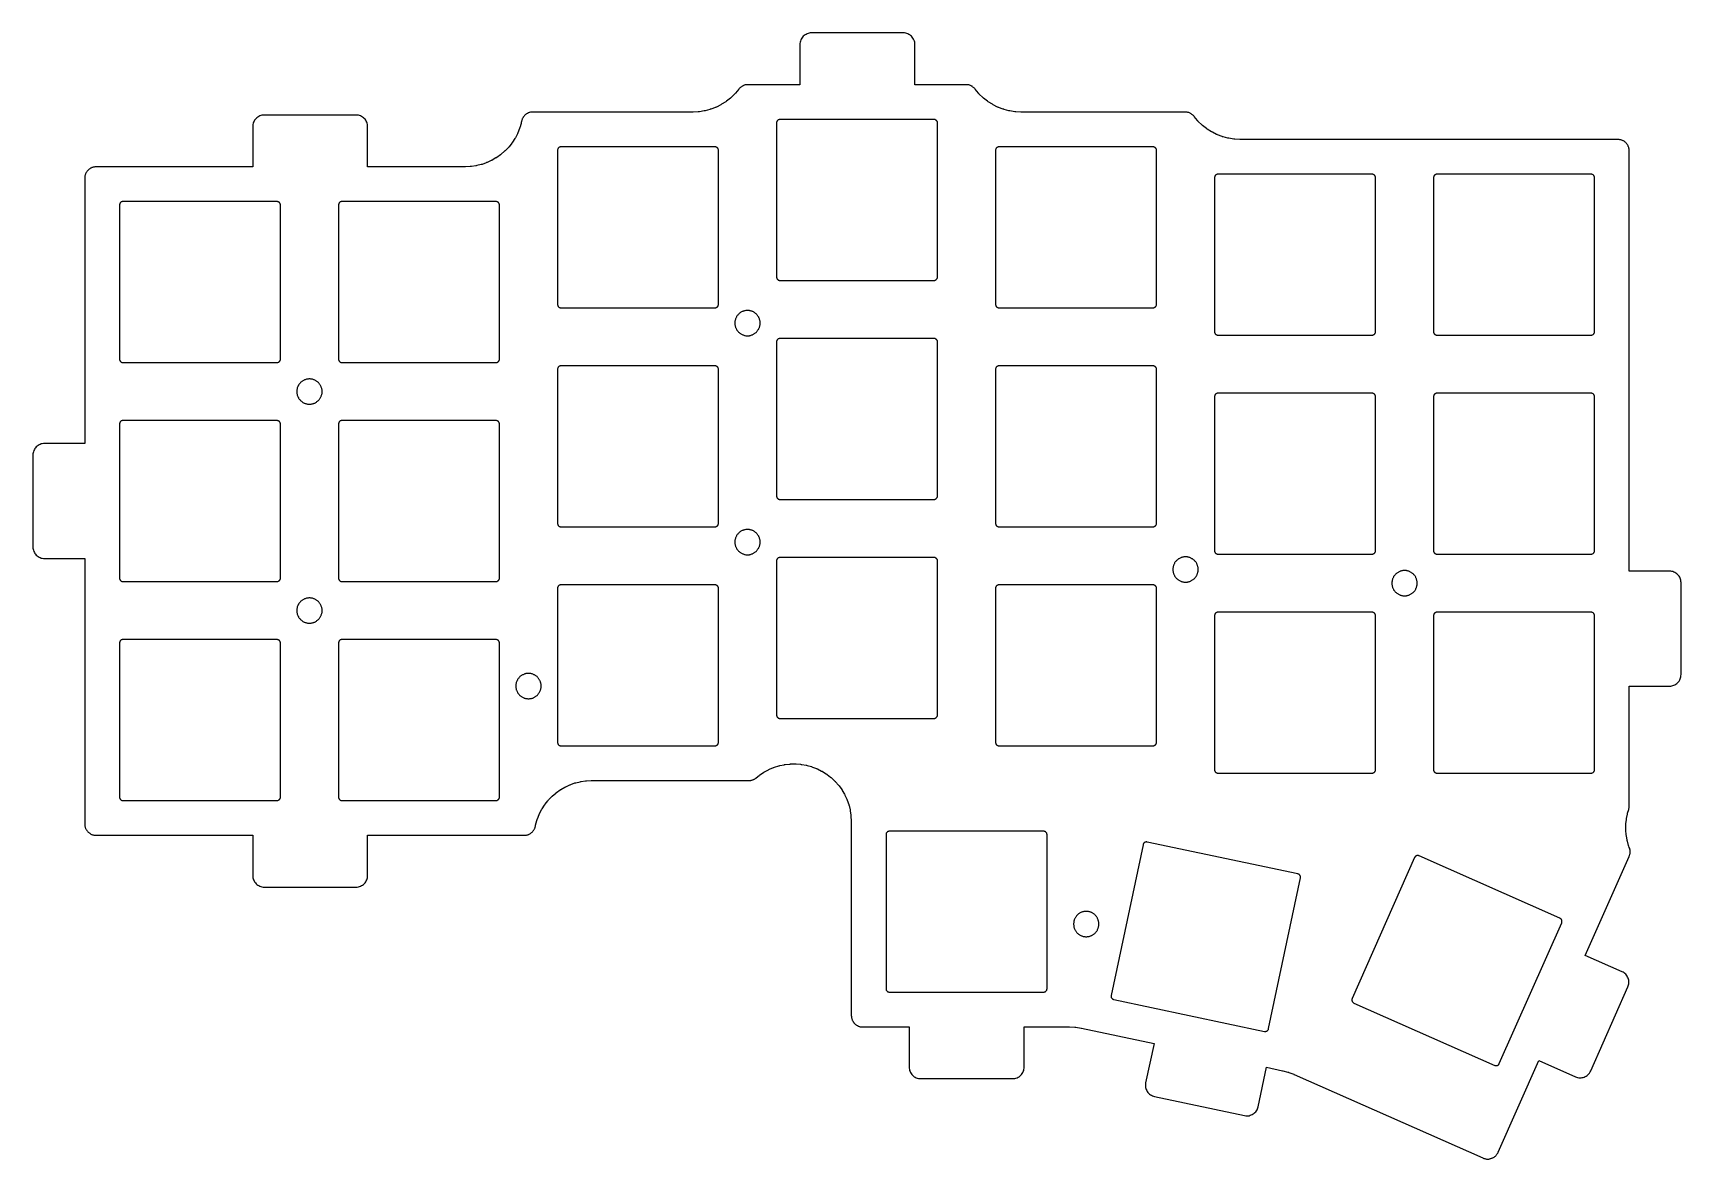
# Model space of a CAD drawing. Header units: millimetres. Extents: x 7 to 150, y -129 to -31.
import ezdxf

# ---------------------------------------------------------------- set-up
doc = ezdxf.new("R2010")
doc.units = ezdxf.units.MM
for name, color, linetype in [('OUTLINE', 1, 'Continuous'), ('STANDOFFS', 3, 'Continuous'), ('SWITCHES', 2, 'Continuous')]:
    doc.layers.add(name, color=color, linetype=linetype)

msp = doc.modelspace()

# ---------------------------------------------------------------- linework, layer by layer
at = {"layer": 'OUTLINE'}
msp.add_lwpolyline([(74.31, -31.23), (74.22, -31.26), (74.13, -31.31), (74.04, -31.36), (73.97, -31.41), (73.89, -31.48), (73.83, -31.55), (73.77, -31.63), (73.72, -31.72), (73.68, -31.8), (73.64, -31.9), (73.62, -31.99), (73.6, -32.09), (73.6, -32.19), (73.6, -35.69), (69.08, -35.69), (69.06, -35.69), (68.99, -35.69), (68.95, -35.7), (68.88, -35.71), (68.84, -35.71), (68.78, -35.73), (68.75, -35.74), (68.69, -35.76), (68.65, -35.78), (68.59, -35.81), (68.56, -35.83), (68.51, -35.86), (68.47, -35.89), (68.42, -35.92), (68.39, -35.95), (68.35, -35.99), (68.32, -36.02), (68.29, -36.07), (67.99, -36.43), (67.96, -36.46), (67.95, -36.47), (67.92, -36.5), (67.62, -36.79), (67.59, -36.82), (67.58, -36.82), (67.55, -36.85), (67.22, -37.11), (67.19, -37.14), (67.18, -37.14), (67.14, -37.17), (66.79, -37.39), (66.75, -37.42), (66.74, -37.42), (66.71, -37.44), (66.33, -37.63), (66.29, -37.65), (66.28, -37.65), (66.25, -37.67), (65.85, -37.82), (65.81, -37.83), (65.8, -37.83), (65.76, -37.84), (65.35, -37.95), (65.31, -37.96), (65.3, -37.96), (65.26, -37.97), (64.85, -38.04), (64.8, -38.04), (64.79, -38.04), (64.75, -38.04), (64.31, -38.07), (64.29, -38.07), (64.28, -38.07), (64.26, -38.07), (50.38, -38.07), (50.36, -38.07), (50.29, -38.07), (50.25, -38.08), (50.19, -38.09), (50.15, -38.09), (50.09, -38.11), (50.06, -38.12), (50, -38.14), (49.96, -38.15), (49.91, -38.18), (49.88, -38.2), (49.82, -38.23), (49.79, -38.25), (49.74, -38.29), (49.71, -38.31), (49.67, -38.35), (49.64, -38.38), (49.6, -38.42), (49.58, -38.45), (49.54, -38.5), (49.52, -38.53), (49.49, -38.58), (49.47, -38.62), (49.45, -38.67), (49.43, -38.71), (49.41, -38.76), (49.4, -38.8), (49.39, -38.87), (49.38, -38.89), (49.36, -38.97), (49.36, -39.01), (49.35, -39.02), (49.34, -39.06), (49.23, -39.43), (49.22, -39.47), (49.22, -39.48), (49.21, -39.51), (49.06, -39.87), (49.05, -39.91), (49.04, -39.92), (49.03, -39.95), (48.85, -40.3), (48.83, -40.33), (48.82, -40.34), (48.8, -40.37), (48.59, -40.7), (48.57, -40.73), (48.57, -40.74), (48.54, -40.77), (48.3, -41.08), (48.28, -41.1), (48.27, -41.11), (48.25, -41.14), (47.98, -41.42), (47.95, -41.45), (47.94, -41.45), (47.91, -41.48), (47.62, -41.74), (47.59, -41.76), (47.58, -41.77), (47.55, -41.79), (47.23, -42.01), (47.2, -42.04), (47.2, -42.04), (47.16, -42.06), (46.83, -42.26), (46.79, -42.27), (46.78, -42.28), (46.75, -42.29), (46.39, -42.46), (46.36, -42.47), (46.35, -42.47), (46.32, -42.49), (45.95, -42.62), (45.91, -42.63), (45.9, -42.63), (45.86, -42.64), (45.49, -42.73), (45.45, -42.74), (45.44, -42.74), (45.4, -42.75), (45.02, -42.8), (44.98, -42.81), (44.97, -42.81), (44.93, -42.81), (44.52, -42.83), (44.5, -42.83), (44.5, -42.83), (44.48, -42.83), (36, -42.83), (36, -39.33), (36, -39.23), (35.98, -39.14), (35.96, -39.04), (35.92, -38.95), (35.88, -38.86), (35.83, -38.78), (35.77, -38.7), (35.71, -38.62), (35.63, -38.56), (35.56, -38.5), (35.47, -38.45), (35.38, -38.41), (35.29, -38.37), (35.2, -38.35), (35.1, -38.34), (35, -38.33), (27, -38.33), (26.9, -38.34), (26.8, -38.35), (26.71, -38.37), (26.62, -38.41), (26.53, -38.45), (26.44, -38.5), (26.37, -38.56), (26.29, -38.62), (26.23, -38.7), (26.17, -38.78), (26.12, -38.86), (26.08, -38.95), (26.04, -39.04), (26.02, -39.14), (26, -39.23), (26, -39.33), (26, -42.83), (12.4, -42.83), (12.38, -42.83), (12.31, -42.84), (12.27, -42.84), (12.21, -42.85), (12.17, -42.86), (12.12, -42.87), (12.08, -42.88), (12.02, -42.9), (11.99, -42.92), (11.93, -42.94), (11.9, -42.96), (11.85, -42.99), (11.82, -43.01), (11.77, -43.05), (11.74, -43.07), (11.69, -43.11), (11.67, -43.14), (11.63, -43.18), (11.6, -43.21), (11.57, -43.26), (11.55, -43.29), (11.52, -43.34), (11.5, -43.38), (11.47, -43.43), (11.46, -43.47), (11.44, -43.52), (11.43, -43.56), (11.41, -43.62), (11.4, -43.66), (11.4, -43.71), (11.39, -43.75), (11.39, -43.82), (11.39, -43.84), (11.39, -66.9), (7.89, -66.9), (7.79, -66.9), (7.69, -66.92), (7.6, -66.94), (7.5, -66.98), (7.42, -67.02), (7.33, -67.07), (7.25, -67.13), (7.18, -67.19), (7.11, -67.27), (7.06, -67.34), (7.01, -67.43), (6.96, -67.52), (6.93, -67.61), (6.91, -67.7), (6.89, -67.8), (6.89, -67.9), (6.89, -75.9), (6.89, -76), (6.91, -76.1), (6.93, -76.19), (6.96, -76.28), (7.01, -76.37), (7.06, -76.46), (7.11, -76.53), (7.18, -76.61), (7.25, -76.67), (7.33, -76.73), (7.42, -76.78), (7.5, -76.82), (7.6, -76.86), (7.69, -76.88), (7.79, -76.9), (7.89, -76.9), (11.39, -76.9), (11.39, -99.97), (11.39, -99.99), (11.39, -100.06), (11.4, -100.1), (11.4, -100.16), (11.41, -100.2), (11.43, -100.25), (11.44, -100.29), (11.46, -100.35), (11.47, -100.38), (11.5, -100.43), (11.52, -100.47), (11.55, -100.52), (11.57, -100.55), (11.6, -100.6), (11.63, -100.63), (11.67, -100.67), (11.69, -100.7), (11.74, -100.74), (11.77, -100.77), (11.82, -100.8), (11.85, -100.82), (11.9, -100.85), (11.93, -100.87), (11.99, -100.9), (12.02, -100.91), (12.08, -100.93), (12.12, -100.94), (12.17, -100.96), (12.21, -100.96), (12.27, -100.97), (12.31, -100.98), (12.38, -100.98), (12.4, -100.98), (26, -100.98), (26, -104.48), (26, -104.58), (26.02, -104.68), (26.04, -104.77), (26.08, -104.86), (26.12, -104.95), (26.17, -105.04), (26.23, -105.12), (26.29, -105.19), (26.37, -105.25), (26.44, -105.31), (26.53, -105.36), (26.62, -105.41), (26.71, -105.44), (26.8, -105.46), (26.9, -105.48), (27, -105.48), (35, -105.48), (35.1, -105.48), (35.2, -105.46), (35.29, -105.44), (35.38, -105.41), (35.47, -105.36), (35.56, -105.31), (35.63, -105.25), (35.71, -105.19), (35.77, -105.12), (35.83, -105.04), (35.88, -104.95), (35.92, -104.86), (35.96, -104.77), (35.98, -104.68), (36, -104.58), (36, -104.48), (36, -100.98), (49.6, -100.98), (49.62, -100.98), (49.69, -100.98), (49.73, -100.97), (49.79, -100.96), (49.82, -100.96), (49.88, -100.94), (49.92, -100.93), (49.98, -100.91), (50.01, -100.9), (50.06, -100.87), (50.1, -100.85), (50.15, -100.82), (50.18, -100.8), (50.23, -100.76), (50.26, -100.74), (50.3, -100.7), (50.33, -100.67), (50.37, -100.63), (50.4, -100.6), (50.43, -100.55), (50.45, -100.52), (50.48, -100.47), (50.5, -100.43), (50.53, -100.38), (50.54, -100.34), (50.56, -100.29), (50.57, -100.25), (50.59, -100.18), (50.59, -100.16), (50.61, -100.08), (50.62, -100.04), (50.62, -100.03), (50.63, -99.99), (50.74, -99.62), (50.75, -99.58), (50.76, -99.57), (50.77, -99.54), (50.91, -99.18), (50.93, -99.14), (50.93, -99.13), (50.95, -99.1), (51.13, -98.75), (51.15, -98.72), (51.15, -98.71), (51.17, -98.68), (51.38, -98.35), (51.4, -98.32), (51.41, -98.31), (51.43, -98.28), (51.67, -97.97), (51.7, -97.95), (51.7, -97.94), (51.73, -97.91), (52, -97.63), (52.03, -97.6), (52.03, -97.6), (52.06, -97.57), (52.36, -97.31), (52.38, -97.29), (52.39, -97.28), (52.42, -97.26), (52.74, -97.04), (52.77, -97.01), (52.78, -97.01), (52.81, -96.99), (53.15, -96.79), (53.18, -96.78), (53.19, -96.77), (53.23, -96.76), (53.58, -96.59), (53.62, -96.58), (53.62, -96.58), (53.66, -96.56), (54.03, -96.43), (54.06, -96.42), (54.07, -96.42), (54.11, -96.41), (54.49, -96.32), (54.53, -96.31), (54.54, -96.31), (54.57, -96.3), (54.96, -96.25), (55, -96.24), (55.01, -96.24), (55.04, -96.24), (55.45, -96.22), (55.47, -96.22), (55.48, -96.22), (55.5, -96.22), (69.14, -96.22), (69.16, -96.22), (69.23, -96.21), (69.27, -96.21), (69.33, -96.2), (69.37, -96.19), (69.42, -96.18), (69.46, -96.17), (69.52, -96.15), (69.55, -96.13), (69.61, -96.11), (69.64, -96.09), (69.69, -96.06), (69.72, -96.04), (69.78, -96), (69.79, -95.98), (70.04, -95.78), (70.07, -95.76), (70.08, -95.75), (70.11, -95.73), (70.44, -95.51), (70.47, -95.49), (70.48, -95.48), (70.51, -95.47), (70.86, -95.28), (70.89, -95.26), (70.9, -95.26), (70.94, -95.24), (71.3, -95.09), (71.34, -95.07), (71.34, -95.07), (71.38, -95.06), (71.76, -94.94), (71.79, -94.93), (71.8, -94.93), (71.84, -94.92), (72.23, -94.84), (72.26, -94.83), (72.27, -94.83), (72.31, -94.82), (72.7, -94.78), (72.74, -94.78), (72.75, -94.77), (72.79, -94.77), (73.18, -94.77), (73.22, -94.77), (73.23, -94.77), (73.27, -94.77), (73.66, -94.8), (73.7, -94.81), (73.71, -94.81), (73.75, -94.81), (74.14, -94.88), (74.17, -94.89), (74.18, -94.89), (74.22, -94.9), (74.6, -95.01), (74.64, -95.02), (74.64, -95.02), (74.68, -95.04), (75.05, -95.18), (75.08, -95.19), (75.09, -95.2), (75.13, -95.21), (75.48, -95.39), (75.51, -95.41), (75.52, -95.41), (75.55, -95.43), (75.89, -95.64), (75.92, -95.66), (75.93, -95.67), (75.96, -95.69), (76.27, -95.93), (76.3, -95.96), (76.31, -95.96), (76.34, -95.99), (76.62, -96.26), (76.65, -96.28), (76.66, -96.29), (76.68, -96.32), (76.94, -96.62), (76.97, -96.64), (76.97, -96.65), (77, -96.68), (77.23, -97), (77.25, -97.03), (77.26, -97.04), (77.28, -97.07), (77.47, -97.41), (77.49, -97.45), (77.5, -97.46), (77.51, -97.49), (77.68, -97.85), (77.69, -97.88), (77.7, -97.89), (77.71, -97.93), (77.84, -98.3), (77.85, -98.34), (77.86, -98.35), (77.87, -98.38), (77.96, -98.77), (77.97, -98.8), (77.97, -98.81), (77.98, -98.85), (78.03, -99.24), (78.04, -99.28), (78.04, -99.29), (78.04, -99.33), (78.06, -99.74), (78.06, -99.76), (78.06, -99.77), (78.06, -99.79), (78.06, -116.64), (78.06, -116.66), (78.07, -116.73), (78.07, -116.77), (78.08, -116.83), (78.09, -116.86), (78.1, -116.92), (78.11, -116.96), (78.13, -117.01), (78.15, -117.05), (78.17, -117.1), (78.19, -117.14), (78.22, -117.19), (78.24, -117.22), (78.28, -117.27), (78.3, -117.3), (78.34, -117.34), (78.37, -117.37), (78.41, -117.41), (78.44, -117.43), (78.49, -117.47), (78.52, -117.49), (78.57, -117.52), (78.61, -117.54), (78.66, -117.57), (78.7, -117.58), (78.75, -117.6), (78.79, -117.61), (78.85, -117.63), (78.89, -117.63), (78.95, -117.64), (78.98, -117.65), (79.05, -117.65), (79.07, -117.65), (83.1, -117.65), (83.1, -121.15), (83.1, -121.25), (83.12, -121.35), (83.14, -121.44), (83.18, -121.53), (83.22, -121.62), (83.27, -121.71), (83.33, -121.78), (83.39, -121.86), (83.47, -121.92), (83.54, -121.98), (83.63, -122.03), (83.72, -122.07), (83.81, -122.11), (83.9, -122.13), (84, -122.15), (84.1, -122.15), (92.1, -122.15), (92.2, -122.15), (92.3, -122.13), (92.39, -122.11), (92.48, -122.07), (92.57, -122.03), (92.66, -121.98), (92.73, -121.92), (92.81, -121.86), (92.87, -121.78), (92.93, -121.71), (92.98, -121.62), (93.02, -121.53), (93.06, -121.44), (93.08, -121.35), (93.1, -121.25), (93.1, -121.15), (93.1, -117.65), (97.01, -117.65), (97.03, -117.65), (97.04, -117.65), (97.06, -117.65), (97.51, -117.67), (97.55, -117.68), (97.56, -117.68), (97.6, -117.68), (98.05, -117.75), (98.07, -117.76), (98.07, -117.76), (98.09, -117.76), (104.4, -119.1), (103.67, -122.52), (103.66, -122.62), (103.65, -122.72), (103.66, -122.81), (103.67, -122.91), (103.69, -123.01), (103.72, -123.1), (103.76, -123.19), (103.81, -123.27), (103.87, -123.35), (103.94, -123.43), (104.01, -123.49), (104.09, -123.55), (104.17, -123.6), (104.26, -123.65), (104.35, -123.68), (104.45, -123.71), (112.27, -125.36), (112.37, -125.38), (112.47, -125.38), (112.57, -125.38), (112.66, -125.37), (112.76, -125.34), (112.85, -125.31), (112.94, -125.27), (113.02, -125.22), (113.1, -125.16), (113.18, -125.1), (113.24, -125.03), (113.3, -124.95), (113.36, -124.86), (113.4, -124.78), (113.43, -124.68), (113.46, -124.59), (114.18, -121.16), (115.56, -121.46), (115.58, -121.46), (115.59, -121.46), (115.61, -121.47), (116.04, -121.58), (116.08, -121.6), (116.09, -121.6), (116.13, -121.61), (116.55, -121.77), (116.57, -121.78), (116.58, -121.78), (116.6, -121.79), (133, -129.05), (133.02, -129.06), (133.08, -129.09), (133.12, -129.1), (133.18, -129.11), (133.22, -129.12), (133.27, -129.13), (133.31, -129.14), (133.37, -129.14), (133.41, -129.14), (133.47, -129.14), (133.51, -129.14), (133.57, -129.13), (133.61, -129.12), (133.66, -129.11), (133.7, -129.1), (133.76, -129.08), (133.79, -129.07), (133.85, -129.04), (133.88, -129.03), (133.93, -129), (133.97, -128.98), (134.01, -128.94), (134.05, -128.92), (134.09, -128.88), (134.12, -128.85), (134.16, -128.81), (134.18, -128.78), (134.22, -128.73), (134.24, -128.7), (134.27, -128.65), (134.29, -128.62), (134.32, -128.56), (134.33, -128.54), (137.86, -120.58), (141.06, -121.99), (141.15, -122.03), (141.24, -122.06), (141.34, -122.07), (141.44, -122.08), (141.54, -122.08), (141.63, -122.06), (141.73, -122.04), (141.82, -122.01), (141.91, -121.97), (142, -121.92), (142.08, -121.87), (142.15, -121.8), (142.22, -121.73), (142.28, -121.66), (142.33, -121.57), (142.38, -121.48), (145.62, -114.17), (145.65, -114.08), (145.68, -113.98), (145.69, -113.89), (145.7, -113.79), (145.7, -113.69), (145.69, -113.59), (145.67, -113.5), (145.63, -113.4), (145.59, -113.31), (145.55, -113.23), (145.49, -113.15), (145.43, -113.07), (145.35, -113.01), (145.28, -112.95), (145.19, -112.89), (145.11, -112.85), (141.91, -111.43), (145.72, -102.82), (145.73, -102.8), (145.75, -102.74), (145.76, -102.7), (145.78, -102.64), (145.79, -102.61), (145.8, -102.55), (145.8, -102.51), (145.81, -102.45), (145.81, -102.41), (145.81, -102.35), (145.8, -102.31), (145.8, -102.25), (145.79, -102.22), (145.78, -102.16), (145.77, -102.12), (145.74, -102.05), (145.74, -102.04), (145.7, -101.94), (145.69, -101.91), (145.68, -101.9), (145.67, -101.86), (145.57, -101.48), (145.56, -101.45), (145.56, -101.44), (145.55, -101.4), (145.48, -101.02), (145.47, -100.98), (145.47, -100.97), (145.47, -100.93), (145.43, -100.54), (145.43, -100.51), (145.43, -100.5), (145.43, -100.46), (145.44, -100.07), (145.44, -100.03), (145.44, -100.02), (145.44, -99.98), (145.48, -99.6), (145.49, -99.56), (145.49, -99.55), (145.49, -99.51), (145.57, -99.13), (145.58, -99.09), (145.58, -99.08), (145.59, -99.05), (145.69, -98.73), (145.7, -98.71), (145.71, -98.64), (145.72, -98.6), (145.73, -98.54), (145.73, -98.5), (145.74, -98.43), (145.74, -98.41), (145.74, -88), (149.24, -88), (149.34, -88), (149.43, -87.98), (149.53, -87.96), (149.62, -87.92), (149.71, -87.88), (149.79, -87.83), (149.87, -87.77), (149.94, -87.71), (150.01, -87.63), (150.07, -87.56), (150.12, -87.47), (150.16, -87.38), (150.19, -87.29), (150.22, -87.2), (150.23, -87.1), (150.24, -87), (150.24, -79), (150.23, -78.9), (150.22, -78.8), (150.19, -78.71), (150.16, -78.62), (150.12, -78.53), (150.07, -78.44), (150.01, -78.37), (149.94, -78.29), (149.87, -78.23), (149.79, -78.17), (149.71, -78.12), (149.62, -78.08), (149.53, -78.04), (149.43, -78.02), (149.34, -78), (149.24, -78), (145.74, -78), (145.74, -41.46), (145.74, -41.44), (145.73, -41.37), (145.73, -41.33), (145.72, -41.27), (145.71, -41.24), (145.7, -41.18), (145.69, -41.14), (145.67, -41.09), (145.65, -41.05), (145.63, -41), (145.61, -40.96), (145.58, -40.91), (145.56, -40.88), (145.52, -40.83), (145.5, -40.8), (145.46, -40.76), (145.43, -40.73), (145.39, -40.69), (145.36, -40.67), (145.31, -40.63), (145.28, -40.61), (145.23, -40.58), (145.19, -40.56), (145.14, -40.53), (145.1, -40.52), (145.05, -40.5), (145.01, -40.49), (144.95, -40.47), (144.91, -40.47), (144.85, -40.46), (144.82, -40.45), (144.75, -40.45), (144.73, -40.45), (111.91, -40.45), (111.89, -40.45), (111.89, -40.45), (111.87, -40.45), (111.42, -40.43), (111.38, -40.42), (111.37, -40.42), (111.33, -40.42), (110.91, -40.35), (110.87, -40.34), (110.86, -40.34), (110.82, -40.33), (110.41, -40.22), (110.37, -40.21), (110.36, -40.21), (110.33, -40.2), (109.93, -40.05), (109.89, -40.03), (109.88, -40.03), (109.84, -40.01), (109.47, -39.82), (109.43, -39.8), (109.42, -39.8), (109.39, -39.78), (109.03, -39.55), (109, -39.53), (108.99, -39.52), (108.95, -39.49), (108.62, -39.23), (108.59, -39.21), (108.58, -39.2), (108.55, -39.17), (108.25, -38.88), (108.22, -38.85), (108.22, -38.84), (108.19, -38.81), (107.89, -38.45), (107.85, -38.41), (107.83, -38.38), (107.78, -38.33), (107.75, -38.31), (107.7, -38.27), (107.67, -38.24), (107.62, -38.21), (107.58, -38.19), (107.53, -38.16), (107.49, -38.15), (107.43, -38.12), (107.39, -38.11), (107.33, -38.1), (107.29, -38.09), (107.23, -38.08), (107.19, -38.07), (107.12, -38.07), (107.1, -38.07), (92.86, -38.07), (92.84, -38.07), (92.84, -38.07), (92.82, -38.07), (92.37, -38.04), (92.33, -38.04), (92.32, -38.04), (92.28, -38.04), (91.86, -37.97), (91.82, -37.96), (91.81, -37.96), (91.77, -37.95), (91.36, -37.84), (91.32, -37.83), (91.31, -37.83), (91.28, -37.82), (90.88, -37.67), (90.84, -37.65), (90.83, -37.65), (90.79, -37.63), (90.42, -37.44), (90.38, -37.42), (90.37, -37.42), (90.34, -37.39), (89.98, -37.17), (89.95, -37.14), (89.94, -37.14), (89.9, -37.11), (89.57, -36.85), (89.54, -36.82), (89.53, -36.82), (89.5, -36.79), (89.2, -36.5), (89.17, -36.47), (89.17, -36.46), (89.14, -36.43), (88.84, -36.07), (88.8, -36.02), (88.78, -35.99), (88.73, -35.95), (88.7, -35.92), (88.65, -35.89), (88.62, -35.86), (88.57, -35.83), (88.53, -35.81), (88.48, -35.78), (88.44, -35.76), (88.38, -35.74), (88.34, -35.73), (88.28, -35.71), (88.24, -35.71), (88.18, -35.7), (88.14, -35.69), (88.07, -35.69), (88.05, -35.69), (83.6, -35.69), (83.6, -32.19), (83.6, -32.09), (83.58, -31.99), (83.56, -31.9), (83.52, -31.8), (83.48, -31.72), (83.43, -31.63), (83.37, -31.55), (83.31, -31.48), (83.23, -31.41), (83.16, -31.36), (83.07, -31.31), (82.98, -31.26), (82.89, -31.23), (82.8, -31.21), (82.7, -31.19), (82.6, -31.19), (74.6, -31.19), (74.5, -31.19), (74.4, -31.21), (74.31, -31.23)], close=True, dxfattribs=at)
at = {"layer": 'STANDOFFS'}
for points in [[(70.14, -56.43), (70.14, -56.37), (70.13, -56.32), (70.13, -56.27), (70.12, -56.21), (70.1, -56.16), (70.09, -56.11), (70.07, -56.06), (70.05, -56.01), (70.03, -55.96), (70.01, -55.91), (69.98, -55.86), (69.95, -55.82), (69.92, -55.77), (69.89, -55.73), (69.85, -55.69), (69.82, -55.65), (69.78, -55.61), (69.74, -55.58), (69.69, -55.54), (69.65, -55.51), (69.6, -55.48), (69.56, -55.46), (69.51, -55.43), (69.46, -55.41), (69.41, -55.39), (69.36, -55.38), (69.3, -55.36), (69.25, -55.35), (69.2, -55.34), (69.15, -55.33), (69.09, -55.33), (69.04, -55.33), (68.98, -55.33), (68.93, -55.33), (68.88, -55.34), (68.82, -55.35), (68.77, -55.36), (68.72, -55.38), (68.67, -55.39), (68.62, -55.41), (68.57, -55.43), (68.52, -55.46), (68.47, -55.48), (68.43, -55.51), (68.38, -55.54), (68.34, -55.58), (68.3, -55.61), (68.26, -55.65), (68.22, -55.69), (68.19, -55.73), (68.15, -55.77), (68.12, -55.82), (68.09, -55.86), (68.07, -55.91), (68.04, -55.96), (68.02, -56.01), (68, -56.06), (67.98, -56.11), (67.97, -56.16), (67.96, -56.21), (67.95, -56.27), (67.94, -56.32), (67.94, -56.37), (67.94, -56.43), (67.94, -56.48), (67.94, -56.54), (67.95, -56.59), (67.96, -56.64), (67.97, -56.7), (67.98, -56.75), (68, -56.8), (68.02, -56.85), (68.04, -56.9), (68.07, -56.95), (68.09, -56.99), (68.12, -57.04), (68.15, -57.08), (68.19, -57.13), (68.22, -57.17), (68.26, -57.21), (68.3, -57.24), (68.34, -57.28), (68.38, -57.31), (68.43, -57.34), (68.47, -57.37), (68.52, -57.4), (68.57, -57.42), (68.62, -57.44), (68.67, -57.46), (68.72, -57.48), (68.77, -57.5), (68.82, -57.51), (68.88, -57.52), (68.93, -57.52), (68.98, -57.53), (69.04, -57.53), (69.09, -57.53), (69.15, -57.52), (69.2, -57.52), (69.25, -57.51), (69.3, -57.5), (69.36, -57.48), (69.41, -57.46), (69.46, -57.44), (69.51, -57.42), (69.56, -57.4), (69.6, -57.37), (69.65, -57.34), (69.69, -57.31), (69.74, -57.28), (69.78, -57.24), (69.82, -57.21), (69.85, -57.17), (69.89, -57.13), (69.92, -57.08), (69.95, -57.04), (69.98, -56.99), (70.01, -56.95), (70.03, -56.9), (70.05, -56.85), (70.07, -56.8), (70.09, -56.75), (70.1, -56.7), (70.12, -56.64), (70.13, -56.59), (70.13, -56.54), (70.14, -56.48), (70.14, -56.43)], [(32.04, -62.38), (32.04, -62.33), (32.03, -62.27), (32.03, -62.22), (32.02, -62.17), (32, -62.11), (31.99, -62.06), (31.97, -62.01), (31.95, -61.96), (31.93, -61.91), (31.91, -61.86), (31.88, -61.82), (31.85, -61.77), (31.82, -61.73), (31.79, -61.68), (31.75, -61.64), (31.72, -61.6), (31.68, -61.57), (31.64, -61.53), (31.59, -61.5), (31.55, -61.47), (31.5, -61.44), (31.46, -61.41), (31.41, -61.39), (31.36, -61.36), (31.31, -61.35), (31.26, -61.33), (31.2, -61.31), (31.15, -61.3), (31.1, -61.29), (31.05, -61.29), (30.99, -61.28), (30.94, -61.28), (30.88, -61.28), (30.83, -61.29), (30.78, -61.29), (30.72, -61.3), (30.67, -61.31), (30.62, -61.33), (30.57, -61.35), (30.52, -61.36), (30.47, -61.39), (30.42, -61.41), (30.37, -61.44), (30.33, -61.47), (30.28, -61.5), (30.24, -61.53), (30.2, -61.57), (30.16, -61.6), (30.12, -61.64), (30.09, -61.68), (30.05, -61.73), (30.02, -61.77), (29.99, -61.82), (29.97, -61.86), (29.94, -61.91), (29.92, -61.96), (29.9, -62.01), (29.88, -62.06), (29.87, -62.11), (29.86, -62.17), (29.85, -62.22), (29.84, -62.27), (29.84, -62.33), (29.84, -62.38), (29.84, -62.44), (29.84, -62.49), (29.85, -62.54), (29.86, -62.6), (29.87, -62.65), (29.88, -62.7), (29.9, -62.75), (29.92, -62.8), (29.94, -62.85), (29.97, -62.9), (29.99, -62.95), (30.02, -62.99), (30.05, -63.04), (30.09, -63.08), (30.12, -63.12), (30.16, -63.16), (30.2, -63.2), (30.24, -63.23), (30.28, -63.26), (30.33, -63.3), (30.37, -63.32), (30.42, -63.35), (30.47, -63.38), (30.52, -63.4), (30.57, -63.42), (30.62, -63.43), (30.67, -63.45), (30.72, -63.46), (30.78, -63.47), (30.83, -63.48), (30.88, -63.48), (30.94, -63.48), (30.99, -63.48), (31.05, -63.48), (31.1, -63.47), (31.15, -63.46), (31.2, -63.45), (31.26, -63.43), (31.31, -63.42), (31.36, -63.4), (31.41, -63.38), (31.46, -63.35), (31.5, -63.32), (31.55, -63.3), (31.59, -63.26), (31.64, -63.23), (31.68, -63.2), (31.72, -63.16), (31.75, -63.12), (31.79, -63.08), (31.82, -63.04), (31.85, -62.99), (31.88, -62.95), (31.91, -62.9), (31.93, -62.85), (31.95, -62.8), (31.97, -62.75), (31.99, -62.7), (32, -62.65), (32.02, -62.6), (32.03, -62.54), (32.03, -62.49), (32.04, -62.44), (32.04, -62.38)], [(70.14, -75.48), (70.14, -75.42), (70.13, -75.37), (70.13, -75.32), (70.12, -75.26), (70.1, -75.21), (70.09, -75.16), (70.07, -75.11), (70.05, -75.06), (70.03, -75.01), (70.01, -74.96), (69.98, -74.91), (69.95, -74.87), (69.92, -74.82), (69.89, -74.78), (69.85, -74.74), (69.82, -74.7), (69.78, -74.66), (69.74, -74.63), (69.69, -74.59), (69.65, -74.56), (69.6, -74.53), (69.56, -74.51), (69.51, -74.48), (69.46, -74.46), (69.41, -74.44), (69.36, -74.43), (69.3, -74.41), (69.25, -74.4), (69.2, -74.39), (69.15, -74.38), (69.09, -74.38), (69.04, -74.38), (68.98, -74.38), (68.93, -74.38), (68.88, -74.39), (68.82, -74.4), (68.77, -74.41), (68.72, -74.43), (68.67, -74.44), (68.62, -74.46), (68.57, -74.48), (68.52, -74.51), (68.47, -74.53), (68.43, -74.56), (68.38, -74.59), (68.34, -74.63), (68.3, -74.66), (68.26, -74.7), (68.22, -74.74), (68.19, -74.78), (68.15, -74.82), (68.12, -74.87), (68.09, -74.91), (68.07, -74.96), (68.04, -75.01), (68.02, -75.06), (68, -75.11), (67.98, -75.16), (67.97, -75.21), (67.96, -75.26), (67.95, -75.32), (67.94, -75.37), (67.94, -75.42), (67.94, -75.48), (67.94, -75.53), (67.94, -75.59), (67.95, -75.64), (67.96, -75.69), (67.97, -75.75), (67.98, -75.8), (68, -75.85), (68.02, -75.9), (68.04, -75.95), (68.07, -76), (68.09, -76.04), (68.12, -76.09), (68.15, -76.13), (68.19, -76.18), (68.22, -76.22), (68.26, -76.26), (68.3, -76.29), (68.34, -76.33), (68.38, -76.36), (68.43, -76.39), (68.47, -76.42), (68.52, -76.45), (68.57, -76.47), (68.62, -76.49), (68.67, -76.51), (68.72, -76.53), (68.77, -76.55), (68.82, -76.56), (68.88, -76.57), (68.93, -76.57), (68.98, -76.58), (69.04, -76.58), (69.09, -76.58), (69.15, -76.57), (69.2, -76.57), (69.25, -76.56), (69.3, -76.55), (69.36, -76.53), (69.41, -76.51), (69.46, -76.49), (69.51, -76.47), (69.56, -76.45), (69.6, -76.42), (69.65, -76.39), (69.69, -76.36), (69.74, -76.33), (69.78, -76.29), (69.82, -76.26), (69.85, -76.22), (69.89, -76.18), (69.92, -76.13), (69.95, -76.09), (69.98, -76.04), (70.01, -76), (70.03, -75.95), (70.05, -75.9), (70.07, -75.85), (70.09, -75.8), (70.1, -75.75), (70.12, -75.69), (70.13, -75.64), (70.13, -75.59), (70.14, -75.53), (70.14, -75.48)], [(108.24, -77.86), (108.24, -77.81), (108.23, -77.75), (108.23, -77.7), (108.22, -77.64), (108.2, -77.59), (108.19, -77.54), (108.17, -77.49), (108.15, -77.44), (108.13, -77.39), (108.11, -77.34), (108.08, -77.29), (108.05, -77.25), (108.02, -77.2), (107.99, -77.16), (107.95, -77.12), (107.92, -77.08), (107.88, -77.04), (107.84, -77.01), (107.79, -76.98), (107.75, -76.94), (107.7, -76.92), (107.66, -76.89), (107.61, -76.86), (107.56, -76.84), (107.51, -76.82), (107.46, -76.81), (107.4, -76.79), (107.35, -76.78), (107.3, -76.77), (107.25, -76.76), (107.19, -76.76), (107.14, -76.76), (107.08, -76.76), (107.03, -76.76), (106.98, -76.77), (106.92, -76.78), (106.87, -76.79), (106.82, -76.81), (106.77, -76.82), (106.72, -76.84), (106.67, -76.86), (106.62, -76.89), (106.57, -76.92), (106.53, -76.94), (106.48, -76.98), (106.44, -77.01), (106.4, -77.04), (106.36, -77.08), (106.32, -77.12), (106.29, -77.16), (106.25, -77.2), (106.22, -77.25), (106.19, -77.29), (106.17, -77.34), (106.14, -77.39), (106.12, -77.44), (106.1, -77.49), (106.08, -77.54), (106.07, -77.59), (106.06, -77.64), (106.05, -77.7), (106.04, -77.75), (106.04, -77.81), (106.04, -77.86), (106.04, -77.91), (106.04, -77.97), (106.05, -78.02), (106.06, -78.07), (106.07, -78.13), (106.08, -78.18), (106.1, -78.23), (106.12, -78.28), (106.14, -78.33), (106.17, -78.38), (106.19, -78.42), (106.22, -78.47), (106.25, -78.51), (106.29, -78.56), (106.32, -78.6), (106.36, -78.64), (106.4, -78.67), (106.44, -78.71), (106.48, -78.74), (106.53, -78.77), (106.57, -78.8), (106.62, -78.83), (106.67, -78.85), (106.72, -78.88), (106.77, -78.9), (106.82, -78.91), (106.87, -78.93), (106.92, -78.94), (106.98, -78.95), (107.03, -78.95), (107.08, -78.96), (107.14, -78.96), (107.19, -78.96), (107.25, -78.95), (107.3, -78.95), (107.35, -78.94), (107.4, -78.93), (107.46, -78.91), (107.51, -78.9), (107.56, -78.88), (107.61, -78.85), (107.66, -78.83), (107.7, -78.8), (107.75, -78.77), (107.79, -78.74), (107.84, -78.71), (107.88, -78.67), (107.92, -78.64), (107.95, -78.6), (107.99, -78.56), (108.02, -78.51), (108.05, -78.47), (108.08, -78.42), (108.11, -78.38), (108.13, -78.33), (108.15, -78.28), (108.17, -78.23), (108.19, -78.18), (108.2, -78.13), (108.22, -78.07), (108.23, -78.02), (108.23, -77.97), (108.24, -77.91), (108.24, -77.86)], [(127.29, -79.05), (127.29, -79), (127.28, -78.94), (127.28, -78.89), (127.27, -78.84), (127.25, -78.78), (127.24, -78.73), (127.22, -78.68), (127.2, -78.63), (127.18, -78.58), (127.16, -78.53), (127.13, -78.48), (127.1, -78.44), (127.07, -78.39), (127.04, -78.35), (127, -78.31), (126.97, -78.27), (126.93, -78.23), (126.89, -78.2), (126.84, -78.17), (126.8, -78.14), (126.75, -78.11), (126.71, -78.08), (126.66, -78.06), (126.61, -78.03), (126.56, -78.01), (126.51, -78), (126.45, -77.98), (126.4, -77.97), (126.35, -77.96), (126.3, -77.96), (126.24, -77.95), (126.19, -77.95), (126.13, -77.95), (126.08, -77.96), (126.03, -77.96), (125.97, -77.97), (125.92, -77.98), (125.87, -78), (125.82, -78.01), (125.77, -78.03), (125.72, -78.06), (125.67, -78.08), (125.62, -78.11), (125.58, -78.14), (125.53, -78.17), (125.49, -78.2), (125.45, -78.23), (125.41, -78.27), (125.37, -78.31), (125.34, -78.35), (125.3, -78.39), (125.27, -78.44), (125.24, -78.48), (125.22, -78.53), (125.19, -78.58), (125.17, -78.63), (125.15, -78.68), (125.13, -78.73), (125.12, -78.78), (125.11, -78.84), (125.1, -78.89), (125.09, -78.94), (125.09, -79), (125.09, -79.05), (125.09, -79.1), (125.09, -79.16), (125.1, -79.21), (125.11, -79.26), (125.12, -79.32), (125.13, -79.37), (125.15, -79.42), (125.17, -79.47), (125.19, -79.52), (125.22, -79.57), (125.24, -79.62), (125.27, -79.66), (125.3, -79.71), (125.34, -79.75), (125.37, -79.79), (125.41, -79.83), (125.45, -79.87), (125.49, -79.9), (125.53, -79.93), (125.58, -79.96), (125.62, -79.99), (125.67, -80.02), (125.72, -80.04), (125.77, -80.07), (125.82, -80.09), (125.87, -80.1), (125.92, -80.12), (125.97, -80.13), (126.03, -80.14), (126.08, -80.14), (126.13, -80.15), (126.19, -80.15), (126.24, -80.15), (126.3, -80.14), (126.35, -80.14), (126.4, -80.13), (126.45, -80.12), (126.51, -80.1), (126.56, -80.09), (126.61, -80.07), (126.66, -80.04), (126.71, -80.02), (126.75, -79.99), (126.8, -79.96), (126.84, -79.93), (126.89, -79.9), (126.93, -79.87), (126.97, -79.83), (127, -79.79), (127.04, -79.75), (127.07, -79.71), (127.1, -79.66), (127.13, -79.62), (127.16, -79.57), (127.18, -79.52), (127.2, -79.47), (127.22, -79.42), (127.24, -79.37), (127.25, -79.32), (127.27, -79.26), (127.28, -79.21), (127.28, -79.16), (127.29, -79.1), (127.29, -79.05)], [(32.04, -81.43), (32.04, -81.38), (32.03, -81.32), (32.03, -81.27), (32.02, -81.22), (32, -81.16), (31.99, -81.11), (31.97, -81.06), (31.95, -81.01), (31.93, -80.96), (31.91, -80.91), (31.88, -80.87), (31.85, -80.82), (31.82, -80.78), (31.79, -80.73), (31.75, -80.69), (31.72, -80.65), (31.68, -80.62), (31.64, -80.58), (31.59, -80.55), (31.55, -80.52), (31.5, -80.49), (31.46, -80.46), (31.41, -80.44), (31.36, -80.41), (31.31, -80.4), (31.26, -80.38), (31.2, -80.36), (31.15, -80.35), (31.1, -80.34), (31.05, -80.34), (30.99, -80.33), (30.94, -80.33), (30.88, -80.33), (30.83, -80.34), (30.78, -80.34), (30.72, -80.35), (30.67, -80.36), (30.62, -80.38), (30.57, -80.4), (30.52, -80.41), (30.47, -80.44), (30.42, -80.46), (30.37, -80.49), (30.33, -80.52), (30.28, -80.55), (30.24, -80.58), (30.2, -80.62), (30.16, -80.65), (30.12, -80.69), (30.09, -80.73), (30.05, -80.78), (30.02, -80.82), (29.99, -80.87), (29.97, -80.91), (29.94, -80.96), (29.92, -81.01), (29.9, -81.06), (29.88, -81.11), (29.87, -81.16), (29.86, -81.22), (29.85, -81.27), (29.84, -81.32), (29.84, -81.38), (29.84, -81.43), (29.84, -81.49), (29.84, -81.54), (29.85, -81.59), (29.86, -81.65), (29.87, -81.7), (29.88, -81.75), (29.9, -81.8), (29.92, -81.85), (29.94, -81.9), (29.97, -81.95), (29.99, -82), (30.02, -82.04), (30.05, -82.09), (30.09, -82.13), (30.12, -82.17), (30.16, -82.21), (30.2, -82.25), (30.24, -82.28), (30.28, -82.31), (30.33, -82.35), (30.37, -82.37), (30.42, -82.4), (30.47, -82.43), (30.52, -82.45), (30.57, -82.47), (30.62, -82.48), (30.67, -82.5), (30.72, -82.51), (30.78, -82.52), (30.83, -82.53), (30.88, -82.53), (30.94, -82.53), (30.99, -82.53), (31.05, -82.53), (31.1, -82.52), (31.15, -82.51), (31.2, -82.5), (31.26, -82.48), (31.31, -82.47), (31.36, -82.45), (31.41, -82.43), (31.46, -82.4), (31.5, -82.37), (31.55, -82.35), (31.59, -82.31), (31.64, -82.28), (31.68, -82.25), (31.72, -82.21), (31.75, -82.17), (31.79, -82.13), (31.82, -82.09), (31.85, -82.04), (31.88, -82), (31.91, -81.95), (31.93, -81.9), (31.95, -81.85), (31.97, -81.8), (31.99, -81.75), (32, -81.7), (32.02, -81.65), (32.03, -81.59), (32.03, -81.54), (32.04, -81.49), (32.04, -81.43)], [(51.09, -88), (51.09, -87.95), (51.08, -87.89), (51.08, -87.84), (51.07, -87.79), (51.05, -87.73), (51.04, -87.68), (51.02, -87.63), (51, -87.58), (50.98, -87.53), (50.96, -87.48), (50.93, -87.43), (50.9, -87.39), (50.87, -87.34), (50.84, -87.3), (50.8, -87.26), (50.77, -87.22), (50.73, -87.18), (50.69, -87.15), (50.64, -87.12), (50.6, -87.09), (50.55, -87.06), (50.51, -87.03), (50.46, -87.01), (50.41, -86.98), (50.36, -86.96), (50.31, -86.95), (50.25, -86.93), (50.2, -86.92), (50.15, -86.91), (50.1, -86.91), (50.04, -86.9), (49.99, -86.9), (49.93, -86.9), (49.88, -86.91), (49.83, -86.91), (49.77, -86.92), (49.72, -86.93), (49.67, -86.95), (49.62, -86.96), (49.57, -86.98), (49.52, -87.01), (49.47, -87.03), (49.42, -87.06), (49.38, -87.09), (49.33, -87.12), (49.29, -87.15), (49.25, -87.18), (49.21, -87.22), (49.17, -87.26), (49.14, -87.3), (49.1, -87.34), (49.07, -87.39), (49.04, -87.43), (49.02, -87.48), (48.99, -87.53), (48.97, -87.58), (48.95, -87.63), (48.93, -87.68), (48.92, -87.73), (48.91, -87.79), (48.9, -87.84), (48.89, -87.89), (48.89, -87.95), (48.89, -88), (48.89, -88.05), (48.89, -88.11), (48.9, -88.16), (48.91, -88.21), (48.92, -88.27), (48.93, -88.32), (48.95, -88.37), (48.97, -88.42), (48.99, -88.47), (49.02, -88.52), (49.04, -88.57), (49.07, -88.61), (49.1, -88.66), (49.14, -88.7), (49.17, -88.74), (49.21, -88.78), (49.25, -88.82), (49.29, -88.85), (49.33, -88.88), (49.38, -88.91), (49.42, -88.94), (49.47, -88.97), (49.52, -88.99), (49.57, -89.02), (49.62, -89.04), (49.67, -89.05), (49.72, -89.07), (49.77, -89.08), (49.83, -89.09), (49.88, -89.09), (49.93, -89.1), (49.99, -89.1), (50.04, -89.1), (50.1, -89.09), (50.15, -89.09), (50.2, -89.08), (50.25, -89.07), (50.31, -89.05), (50.36, -89.04), (50.41, -89.02), (50.46, -88.99), (50.51, -88.97), (50.55, -88.94), (50.6, -88.91), (50.64, -88.88), (50.69, -88.85), (50.73, -88.82), (50.77, -88.78), (50.8, -88.74), (50.84, -88.7), (50.87, -88.66), (50.9, -88.61), (50.93, -88.57), (50.96, -88.52), (50.98, -88.47), (51, -88.42), (51.02, -88.37), (51.04, -88.32), (51.05, -88.27), (51.07, -88.21), (51.08, -88.16), (51.08, -88.11), (51.09, -88.05), (51.09, -88)], [(99.6, -108.7), (99.6, -108.65), (99.59, -108.59), (99.59, -108.54), (99.58, -108.49), (99.57, -108.43), (99.55, -108.38), (99.54, -108.33), (99.52, -108.28), (99.49, -108.23), (99.47, -108.18), (99.44, -108.13), (99.41, -108.09), (99.38, -108.04), (99.35, -108), (99.32, -107.96), (99.28, -107.92), (99.24, -107.88), (99.2, -107.85), (99.16, -107.82), (99.11, -107.79), (99.07, -107.76), (99.02, -107.73), (98.97, -107.71), (98.92, -107.68), (98.87, -107.66), (98.82, -107.65), (98.77, -107.63), (98.71, -107.62), (98.66, -107.61), (98.61, -107.61), (98.55, -107.6), (98.5, -107.6), (98.45, -107.6), (98.39, -107.61), (98.34, -107.61), (98.29, -107.62), (98.23, -107.63), (98.18, -107.65), (98.13, -107.66), (98.08, -107.68), (98.03, -107.71), (97.98, -107.73), (97.93, -107.76), (97.89, -107.79), (97.84, -107.82), (97.8, -107.85), (97.76, -107.88), (97.72, -107.92), (97.68, -107.96), (97.65, -108), (97.62, -108.04), (97.59, -108.09), (97.56, -108.13), (97.53, -108.18), (97.51, -108.23), (97.48, -108.28), (97.46, -108.33), (97.45, -108.38), (97.43, -108.43), (97.42, -108.49), (97.41, -108.54), (97.41, -108.59), (97.4, -108.65), (97.4, -108.7), (97.4, -108.75), (97.41, -108.81), (97.41, -108.86), (97.42, -108.91), (97.43, -108.97), (97.45, -109.02), (97.46, -109.07), (97.48, -109.12), (97.51, -109.17), (97.53, -109.22), (97.56, -109.27), (97.59, -109.31), (97.62, -109.36), (97.65, -109.4), (97.68, -109.44), (97.72, -109.48), (97.76, -109.52), (97.8, -109.55), (97.84, -109.58), (97.89, -109.61), (97.93, -109.64), (97.98, -109.67), (98.03, -109.69), (98.08, -109.72), (98.13, -109.74), (98.18, -109.75), (98.23, -109.77), (98.29, -109.78), (98.34, -109.79), (98.39, -109.79), (98.45, -109.8), (98.5, -109.8), (98.55, -109.8), (98.61, -109.79), (98.66, -109.79), (98.71, -109.78), (98.77, -109.77), (98.82, -109.75), (98.87, -109.74), (98.92, -109.72), (98.97, -109.69), (99.02, -109.67), (99.07, -109.64), (99.11, -109.61), (99.16, -109.58), (99.2, -109.55), (99.24, -109.52), (99.28, -109.48), (99.32, -109.44), (99.35, -109.4), (99.38, -109.36), (99.41, -109.31), (99.44, -109.27), (99.47, -109.22), (99.49, -109.17), (99.52, -109.12), (99.54, -109.07), (99.55, -109.02), (99.57, -108.97), (99.58, -108.91), (99.59, -108.86), (99.59, -108.81), (99.6, -108.75), (99.6, -108.7)]]:
    msp.add_lwpolyline(points, close=True, dxfattribs=at)
at = {"layer": 'SWITCHES'}
for points in [[(85.26, -38.71), (71.86, -38.71), (71.83, -38.71), (71.8, -38.72), (71.78, -38.73), (71.75, -38.74), (71.72, -38.75), (71.7, -38.76), (71.67, -38.78), (71.65, -38.8), (71.63, -38.82), (71.61, -38.85), (71.6, -38.87), (71.59, -38.9), (71.58, -38.93), (71.57, -38.95), (71.56, -38.98), (71.56, -39.01), (71.56, -52.41), (71.56, -52.44), (71.57, -52.47), (71.58, -52.5), (71.59, -52.53), (71.6, -52.55), (71.61, -52.58), (71.63, -52.6), (71.65, -52.62), (71.67, -52.64), (71.7, -52.66), (71.72, -52.68), (71.75, -52.69), (71.78, -52.7), (71.8, -52.71), (71.83, -52.71), (71.86, -52.71), (85.26, -52.71), (85.29, -52.71), (85.32, -52.71), (85.35, -52.7), (85.38, -52.69), (85.4, -52.68), (85.43, -52.66), (85.45, -52.64), (85.47, -52.62), (85.49, -52.6), (85.51, -52.58), (85.53, -52.55), (85.54, -52.53), (85.55, -52.5), (85.56, -52.47), (85.56, -52.44), (85.56, -52.41), (85.56, -39.01), (85.56, -38.98), (85.56, -38.95), (85.55, -38.93), (85.54, -38.9), (85.53, -38.87), (85.51, -38.85), (85.49, -38.82), (85.47, -38.8), (85.45, -38.78), (85.43, -38.76), (85.4, -38.75), (85.38, -38.74), (85.35, -38.73), (85.32, -38.72), (85.29, -38.71), (85.26, -38.71)], [(66.21, -41.09), (52.81, -41.09), (52.78, -41.1), (52.75, -41.1), (52.73, -41.11), (52.7, -41.12), (52.67, -41.13), (52.65, -41.14), (52.62, -41.16), (52.6, -41.18), (52.58, -41.2), (52.56, -41.23), (52.55, -41.25), (52.54, -41.28), (52.53, -41.31), (52.52, -41.34), (52.51, -41.36), (52.51, -41.39), (52.51, -54.79), (52.51, -54.82), (52.52, -54.85), (52.53, -54.88), (52.54, -54.91), (52.55, -54.94), (52.56, -54.96), (52.58, -54.98), (52.6, -55.01), (52.62, -55.03), (52.65, -55.04), (52.67, -55.06), (52.7, -55.07), (52.73, -55.08), (52.75, -55.09), (52.78, -55.09), (52.81, -55.09), (66.21, -55.09), (66.24, -55.09), (66.27, -55.09), (66.3, -55.08), (66.33, -55.07), (66.35, -55.06), (66.38, -55.04), (66.4, -55.03), (66.42, -55.01), (66.44, -54.98), (66.46, -54.96), (66.48, -54.94), (66.49, -54.91), (66.5, -54.88), (66.51, -54.85), (66.51, -54.82), (66.51, -54.79), (66.51, -41.39), (66.51, -41.36), (66.51, -41.34), (66.5, -41.31), (66.49, -41.28), (66.48, -41.25), (66.46, -41.23), (66.44, -41.2), (66.42, -41.18), (66.4, -41.16), (66.38, -41.14), (66.35, -41.13), (66.33, -41.12), (66.3, -41.11), (66.27, -41.1), (66.24, -41.1), (66.21, -41.09)], [(104.31, -41.09), (90.91, -41.09), (90.88, -41.1), (90.85, -41.1), (90.83, -41.11), (90.8, -41.12), (90.77, -41.13), (90.75, -41.14), (90.72, -41.16), (90.7, -41.18), (90.68, -41.2), (90.66, -41.23), (90.65, -41.25), (90.64, -41.28), (90.63, -41.31), (90.62, -41.34), (90.61, -41.36), (90.61, -41.39), (90.61, -54.79), (90.61, -54.82), (90.62, -54.85), (90.63, -54.88), (90.64, -54.91), (90.65, -54.94), (90.66, -54.96), (90.68, -54.98), (90.7, -55.01), (90.72, -55.03), (90.75, -55.04), (90.77, -55.06), (90.8, -55.07), (90.83, -55.08), (90.85, -55.09), (90.88, -55.09), (90.91, -55.09), (104.31, -55.09), (104.34, -55.09), (104.37, -55.09), (104.4, -55.08), (104.43, -55.07), (104.45, -55.06), (104.48, -55.04), (104.5, -55.03), (104.52, -55.01), (104.54, -54.98), (104.56, -54.96), (104.58, -54.94), (104.59, -54.91), (104.6, -54.88), (104.61, -54.85), (104.61, -54.82), (104.61, -54.79), (104.61, -41.39), (104.61, -41.36), (104.61, -41.34), (104.6, -41.31), (104.59, -41.28), (104.58, -41.25), (104.56, -41.23), (104.54, -41.2), (104.52, -41.18), (104.5, -41.16), (104.48, -41.14), (104.45, -41.13), (104.43, -41.12), (104.4, -41.11), (104.37, -41.1), (104.34, -41.1), (104.31, -41.09)], [(123.36, -43.48), (109.96, -43.48), (109.93, -43.48), (109.9, -43.48), (109.88, -43.49), (109.85, -43.5), (109.82, -43.51), (109.8, -43.53), (109.77, -43.54), (109.75, -43.56), (109.73, -43.58), (109.71, -43.61), (109.7, -43.63), (109.69, -43.66), (109.68, -43.69), (109.67, -43.72), (109.66, -43.75), (109.66, -43.77), (109.66, -57.18), (109.66, -57.2), (109.67, -57.23), (109.68, -57.26), (109.69, -57.29), (109.7, -57.32), (109.71, -57.34), (109.73, -57.37), (109.75, -57.39), (109.77, -57.41), (109.8, -57.42), (109.82, -57.44), (109.85, -57.45), (109.88, -57.46), (109.9, -57.47), (109.93, -57.47), (109.96, -57.48), (123.36, -57.48), (123.39, -57.47), (123.42, -57.47), (123.45, -57.46), (123.48, -57.45), (123.5, -57.44), (123.53, -57.42), (123.55, -57.41), (123.57, -57.39), (123.59, -57.37), (123.61, -57.34), (123.63, -57.32), (123.64, -57.29), (123.65, -57.26), (123.66, -57.23), (123.66, -57.2), (123.66, -57.18), (123.66, -43.77), (123.66, -43.75), (123.66, -43.72), (123.65, -43.69), (123.64, -43.66), (123.63, -43.63), (123.61, -43.61), (123.59, -43.58), (123.57, -43.56), (123.55, -43.54), (123.53, -43.53), (123.5, -43.51), (123.48, -43.5), (123.45, -43.49), (123.42, -43.48), (123.39, -43.48), (123.36, -43.48)], [(142.41, -43.48), (129.01, -43.48), (128.98, -43.48), (128.95, -43.48), (128.93, -43.49), (128.9, -43.5), (128.87, -43.51), (128.85, -43.53), (128.82, -43.54), (128.8, -43.56), (128.78, -43.58), (128.76, -43.61), (128.75, -43.63), (128.74, -43.66), (128.73, -43.69), (128.72, -43.72), (128.71, -43.75), (128.71, -43.77), (128.71, -57.18), (128.71, -57.2), (128.72, -57.23), (128.73, -57.26), (128.74, -57.29), (128.75, -57.32), (128.76, -57.34), (128.78, -57.37), (128.8, -57.39), (128.82, -57.41), (128.85, -57.42), (128.87, -57.44), (128.9, -57.45), (128.93, -57.46), (128.95, -57.47), (128.98, -57.47), (129.01, -57.48), (142.41, -57.48), (142.44, -57.47), (142.47, -57.47), (142.5, -57.46), (142.53, -57.45), (142.55, -57.44), (142.58, -57.42), (142.6, -57.41), (142.62, -57.39), (142.64, -57.37), (142.66, -57.34), (142.68, -57.32), (142.69, -57.29), (142.7, -57.26), (142.71, -57.23), (142.71, -57.2), (142.71, -57.18), (142.71, -43.77), (142.71, -43.75), (142.71, -43.72), (142.7, -43.69), (142.69, -43.66), (142.68, -43.63), (142.66, -43.61), (142.64, -43.58), (142.62, -43.56), (142.6, -43.54), (142.58, -43.53), (142.55, -43.51), (142.53, -43.5), (142.5, -43.49), (142.47, -43.48), (142.44, -43.48), (142.41, -43.48)], [(28.11, -45.86), (14.71, -45.86), (14.68, -45.86), (14.65, -45.86), (14.63, -45.87), (14.6, -45.88), (14.57, -45.89), (14.55, -45.91), (14.52, -45.92), (14.5, -45.94), (14.48, -45.97), (14.46, -45.99), (14.45, -46.01), (14.44, -46.04), (14.43, -46.07), (14.42, -46.1), (14.41, -46.13), (14.41, -46.16), (14.41, -59.56), (14.41, -59.59), (14.42, -59.61), (14.43, -59.64), (14.44, -59.67), (14.45, -59.7), (14.46, -59.72), (14.48, -59.75), (14.5, -59.77), (14.52, -59.79), (14.55, -59.81), (14.57, -59.82), (14.6, -59.83), (14.63, -59.84), (14.65, -59.85), (14.68, -59.85), (14.71, -59.86), (28.11, -59.86), (28.14, -59.85), (28.17, -59.85), (28.2, -59.84), (28.23, -59.83), (28.25, -59.82), (28.28, -59.81), (28.3, -59.79), (28.32, -59.77), (28.34, -59.75), (28.36, -59.72), (28.38, -59.7), (28.39, -59.67), (28.4, -59.64), (28.41, -59.61), (28.41, -59.59), (28.41, -59.56), (28.41, -46.16), (28.41, -46.13), (28.41, -46.1), (28.4, -46.07), (28.39, -46.04), (28.38, -46.01), (28.36, -45.99), (28.34, -45.97), (28.32, -45.94), (28.3, -45.92), (28.28, -45.91), (28.25, -45.89), (28.23, -45.88), (28.2, -45.87), (28.17, -45.86), (28.14, -45.86), (28.11, -45.86)], [(47.16, -45.86), (33.76, -45.86), (33.73, -45.86), (33.7, -45.86), (33.68, -45.87), (33.65, -45.88), (33.62, -45.89), (33.6, -45.91), (33.57, -45.92), (33.55, -45.94), (33.53, -45.97), (33.51, -45.99), (33.5, -46.01), (33.49, -46.04), (33.48, -46.07), (33.47, -46.1), (33.46, -46.13), (33.46, -46.16), (33.46, -59.56), (33.46, -59.59), (33.47, -59.61), (33.48, -59.64), (33.49, -59.67), (33.5, -59.7), (33.51, -59.72), (33.53, -59.75), (33.55, -59.77), (33.57, -59.79), (33.6, -59.81), (33.62, -59.82), (33.65, -59.83), (33.68, -59.84), (33.7, -59.85), (33.73, -59.85), (33.76, -59.86), (47.16, -59.86), (47.19, -59.85), (47.22, -59.85), (47.25, -59.84), (47.28, -59.83), (47.3, -59.82), (47.33, -59.81), (47.35, -59.79), (47.37, -59.77), (47.39, -59.75), (47.41, -59.72), (47.43, -59.7), (47.44, -59.67), (47.45, -59.64), (47.46, -59.61), (47.46, -59.59), (47.46, -59.56), (47.46, -46.16), (47.46, -46.13), (47.46, -46.1), (47.45, -46.07), (47.44, -46.04), (47.43, -46.01), (47.41, -45.99), (47.39, -45.97), (47.37, -45.94), (47.35, -45.92), (47.33, -45.91), (47.3, -45.89), (47.28, -45.88), (47.25, -45.87), (47.22, -45.86), (47.19, -45.86), (47.16, -45.86)], [(85.26, -57.76), (71.86, -57.76), (71.83, -57.76), (71.8, -57.77), (71.78, -57.78), (71.75, -57.79), (71.72, -57.8), (71.7, -57.81), (71.67, -57.83), (71.65, -57.85), (71.63, -57.87), (71.61, -57.9), (71.6, -57.92), (71.59, -57.95), (71.58, -57.98), (71.57, -58), (71.56, -58.03), (71.56, -58.06), (71.56, -71.46), (71.56, -71.49), (71.57, -71.52), (71.58, -71.55), (71.59, -71.58), (71.6, -71.6), (71.61, -71.63), (71.63, -71.65), (71.65, -71.67), (71.67, -71.69), (71.7, -71.71), (71.72, -71.73), (71.75, -71.74), (71.78, -71.75), (71.8, -71.76), (71.83, -71.76), (71.86, -71.76), (85.26, -71.76), (85.29, -71.76), (85.32, -71.76), (85.35, -71.75), (85.38, -71.74), (85.4, -71.73), (85.43, -71.71), (85.45, -71.69), (85.47, -71.67), (85.49, -71.65), (85.51, -71.63), (85.53, -71.6), (85.54, -71.58), (85.55, -71.55), (85.56, -71.52), (85.56, -71.49), (85.56, -71.46), (85.56, -58.06), (85.56, -58.03), (85.56, -58), (85.55, -57.98), (85.54, -57.95), (85.53, -57.92), (85.51, -57.9), (85.49, -57.87), (85.47, -57.85), (85.45, -57.83), (85.43, -57.81), (85.4, -57.8), (85.38, -57.79), (85.35, -57.78), (85.32, -57.77), (85.29, -57.76), (85.26, -57.76)], [(66.21, -60.14), (52.81, -60.14), (52.78, -60.15), (52.75, -60.15), (52.73, -60.16), (52.7, -60.17), (52.67, -60.18), (52.65, -60.19), (52.62, -60.21), (52.6, -60.23), (52.58, -60.25), (52.56, -60.28), (52.55, -60.3), (52.54, -60.33), (52.53, -60.36), (52.52, -60.39), (52.51, -60.41), (52.51, -60.44), (52.51, -73.84), (52.51, -73.87), (52.52, -73.9), (52.53, -73.93), (52.54, -73.96), (52.55, -73.99), (52.56, -74.01), (52.58, -74.03), (52.6, -74.06), (52.62, -74.08), (52.65, -74.09), (52.67, -74.11), (52.7, -74.12), (52.73, -74.13), (52.75, -74.14), (52.78, -74.14), (52.81, -74.14), (66.21, -74.14), (66.24, -74.14), (66.27, -74.14), (66.3, -74.13), (66.33, -74.12), (66.35, -74.11), (66.38, -74.09), (66.4, -74.08), (66.42, -74.06), (66.44, -74.03), (66.46, -74.01), (66.48, -73.99), (66.49, -73.96), (66.5, -73.93), (66.51, -73.9), (66.51, -73.87), (66.51, -73.84), (66.51, -60.44), (66.51, -60.41), (66.51, -60.39), (66.5, -60.36), (66.49, -60.33), (66.48, -60.3), (66.46, -60.28), (66.44, -60.25), (66.42, -60.23), (66.4, -60.21), (66.38, -60.19), (66.35, -60.18), (66.33, -60.17), (66.3, -60.16), (66.27, -60.15), (66.24, -60.15), (66.21, -60.14)], [(104.31, -60.14), (90.91, -60.14), (90.88, -60.15), (90.85, -60.15), (90.83, -60.16), (90.8, -60.17), (90.77, -60.18), (90.75, -60.19), (90.72, -60.21), (90.7, -60.23), (90.68, -60.25), (90.66, -60.28), (90.65, -60.3), (90.64, -60.33), (90.63, -60.36), (90.62, -60.39), (90.61, -60.41), (90.61, -60.44), (90.61, -73.84), (90.61, -73.87), (90.62, -73.9), (90.63, -73.93), (90.64, -73.96), (90.65, -73.99), (90.66, -74.01), (90.68, -74.03), (90.7, -74.06), (90.72, -74.08), (90.75, -74.09), (90.77, -74.11), (90.8, -74.12), (90.83, -74.13), (90.85, -74.14), (90.88, -74.14), (90.91, -74.14), (104.31, -74.14), (104.34, -74.14), (104.37, -74.14), (104.4, -74.13), (104.43, -74.12), (104.45, -74.11), (104.48, -74.09), (104.5, -74.08), (104.52, -74.06), (104.54, -74.03), (104.56, -74.01), (104.58, -73.99), (104.59, -73.96), (104.6, -73.93), (104.61, -73.9), (104.61, -73.87), (104.61, -73.84), (104.61, -60.44), (104.61, -60.41), (104.61, -60.39), (104.6, -60.36), (104.59, -60.33), (104.58, -60.3), (104.56, -60.28), (104.54, -60.25), (104.52, -60.23), (104.5, -60.21), (104.48, -60.19), (104.45, -60.18), (104.43, -60.17), (104.4, -60.16), (104.37, -60.15), (104.34, -60.15), (104.31, -60.14)], [(123.36, -62.53), (109.96, -62.53), (109.93, -62.53), (109.9, -62.53), (109.88, -62.54), (109.85, -62.55), (109.82, -62.56), (109.8, -62.58), (109.77, -62.59), (109.75, -62.61), (109.73, -62.63), (109.71, -62.66), (109.7, -62.68), (109.69, -62.71), (109.68, -62.74), (109.67, -62.77), (109.66, -62.8), (109.66, -62.83), (109.66, -76.23), (109.66, -76.25), (109.67, -76.28), (109.68, -76.31), (109.69, -76.34), (109.7, -76.37), (109.71, -76.39), (109.73, -76.42), (109.75, -76.44), (109.77, -76.46), (109.8, -76.47), (109.82, -76.49), (109.85, -76.5), (109.88, -76.51), (109.9, -76.52), (109.93, -76.52), (109.96, -76.53), (123.36, -76.53), (123.39, -76.52), (123.42, -76.52), (123.45, -76.51), (123.48, -76.5), (123.5, -76.49), (123.53, -76.47), (123.55, -76.46), (123.57, -76.44), (123.59, -76.42), (123.61, -76.39), (123.63, -76.37), (123.64, -76.34), (123.65, -76.31), (123.66, -76.28), (123.66, -76.25), (123.66, -76.23), (123.66, -62.83), (123.66, -62.8), (123.66, -62.77), (123.65, -62.74), (123.64, -62.71), (123.63, -62.68), (123.61, -62.66), (123.59, -62.63), (123.57, -62.61), (123.55, -62.59), (123.53, -62.58), (123.5, -62.56), (123.48, -62.55), (123.45, -62.54), (123.42, -62.53), (123.39, -62.53), (123.36, -62.53)], [(142.41, -62.53), (129.01, -62.53), (128.98, -62.53), (128.95, -62.53), (128.93, -62.54), (128.9, -62.55), (128.87, -62.56), (128.85, -62.58), (128.82, -62.59), (128.8, -62.61), (128.78, -62.63), (128.76, -62.66), (128.75, -62.68), (128.74, -62.71), (128.73, -62.74), (128.72, -62.77), (128.71, -62.8), (128.71, -62.83), (128.71, -76.23), (128.71, -76.25), (128.72, -76.28), (128.73, -76.31), (128.74, -76.34), (128.75, -76.37), (128.76, -76.39), (128.78, -76.42), (128.8, -76.44), (128.82, -76.46), (128.85, -76.47), (128.87, -76.49), (128.9, -76.5), (128.93, -76.51), (128.95, -76.52), (128.98, -76.52), (129.01, -76.53), (142.41, -76.53), (142.44, -76.52), (142.47, -76.52), (142.5, -76.51), (142.53, -76.5), (142.55, -76.49), (142.58, -76.47), (142.6, -76.46), (142.62, -76.44), (142.64, -76.42), (142.66, -76.39), (142.68, -76.37), (142.69, -76.34), (142.7, -76.31), (142.71, -76.28), (142.71, -76.25), (142.71, -76.23), (142.71, -62.83), (142.71, -62.8), (142.71, -62.77), (142.7, -62.74), (142.69, -62.71), (142.68, -62.68), (142.66, -62.66), (142.64, -62.63), (142.62, -62.61), (142.6, -62.59), (142.58, -62.58), (142.55, -62.56), (142.53, -62.55), (142.5, -62.54), (142.47, -62.53), (142.44, -62.53), (142.41, -62.53)], [(28.11, -64.91), (14.71, -64.91), (14.68, -64.91), (14.65, -64.91), (14.63, -64.92), (14.6, -64.93), (14.57, -64.94), (14.55, -64.96), (14.52, -64.97), (14.5, -64.99), (14.48, -65.02), (14.46, -65.04), (14.45, -65.06), (14.44, -65.09), (14.43, -65.12), (14.42, -65.15), (14.41, -65.18), (14.41, -65.21), (14.41, -78.61), (14.41, -78.64), (14.42, -78.66), (14.43, -78.69), (14.44, -78.72), (14.45, -78.75), (14.46, -78.77), (14.48, -78.8), (14.5, -78.82), (14.52, -78.84), (14.55, -78.86), (14.57, -78.87), (14.6, -78.88), (14.63, -78.89), (14.65, -78.9), (14.68, -78.9), (14.71, -78.91), (28.11, -78.91), (28.14, -78.9), (28.17, -78.9), (28.2, -78.89), (28.23, -78.88), (28.25, -78.87), (28.28, -78.86), (28.3, -78.84), (28.32, -78.82), (28.34, -78.8), (28.36, -78.77), (28.38, -78.75), (28.39, -78.72), (28.4, -78.69), (28.41, -78.66), (28.41, -78.64), (28.41, -78.61), (28.41, -65.21), (28.41, -65.18), (28.41, -65.15), (28.4, -65.12), (28.39, -65.09), (28.38, -65.06), (28.36, -65.04), (28.34, -65.02), (28.32, -64.99), (28.3, -64.97), (28.28, -64.96), (28.25, -64.94), (28.23, -64.93), (28.2, -64.92), (28.17, -64.91), (28.14, -64.91), (28.11, -64.91)], [(47.16, -64.91), (33.76, -64.91), (33.73, -64.91), (33.7, -64.91), (33.68, -64.92), (33.65, -64.93), (33.62, -64.94), (33.6, -64.96), (33.57, -64.97), (33.55, -64.99), (33.53, -65.02), (33.51, -65.04), (33.5, -65.06), (33.49, -65.09), (33.48, -65.12), (33.47, -65.15), (33.46, -65.18), (33.46, -65.21), (33.46, -78.61), (33.46, -78.64), (33.47, -78.66), (33.48, -78.69), (33.49, -78.72), (33.5, -78.75), (33.51, -78.77), (33.53, -78.8), (33.55, -78.82), (33.57, -78.84), (33.6, -78.86), (33.62, -78.87), (33.65, -78.88), (33.68, -78.89), (33.7, -78.9), (33.73, -78.9), (33.76, -78.91), (47.16, -78.91), (47.19, -78.9), (47.22, -78.9), (47.25, -78.89), (47.28, -78.88), (47.3, -78.87), (47.33, -78.86), (47.35, -78.84), (47.37, -78.82), (47.39, -78.8), (47.41, -78.77), (47.43, -78.75), (47.44, -78.72), (47.45, -78.69), (47.46, -78.66), (47.46, -78.64), (47.46, -78.61), (47.46, -65.21), (47.46, -65.18), (47.46, -65.15), (47.45, -65.12), (47.44, -65.09), (47.43, -65.06), (47.41, -65.04), (47.39, -65.02), (47.37, -64.99), (47.35, -64.97), (47.33, -64.96), (47.3, -64.94), (47.28, -64.93), (47.25, -64.92), (47.22, -64.91), (47.19, -64.91), (47.16, -64.91)], [(85.26, -76.81), (71.86, -76.81), (71.83, -76.81), (71.8, -76.82), (71.78, -76.83), (71.75, -76.84), (71.72, -76.85), (71.7, -76.86), (71.67, -76.88), (71.65, -76.9), (71.63, -76.92), (71.61, -76.95), (71.6, -76.97), (71.59, -77), (71.58, -77.03), (71.57, -77.05), (71.56, -77.08), (71.56, -77.11), (71.56, -90.51), (71.56, -90.54), (71.57, -90.57), (71.58, -90.6), (71.59, -90.63), (71.6, -90.65), (71.61, -90.68), (71.63, -90.7), (71.65, -90.72), (71.67, -90.74), (71.7, -90.76), (71.72, -90.78), (71.75, -90.79), (71.78, -90.8), (71.8, -90.81), (71.83, -90.81), (71.86, -90.81), (85.26, -90.81), (85.29, -90.81), (85.32, -90.81), (85.35, -90.8), (85.38, -90.79), (85.4, -90.78), (85.43, -90.76), (85.45, -90.74), (85.47, -90.72), (85.49, -90.7), (85.51, -90.68), (85.53, -90.65), (85.54, -90.63), (85.55, -90.6), (85.56, -90.57), (85.56, -90.54), (85.56, -90.51), (85.56, -77.11), (85.56, -77.08), (85.56, -77.05), (85.55, -77.03), (85.54, -77), (85.53, -76.97), (85.51, -76.95), (85.49, -76.92), (85.47, -76.9), (85.45, -76.88), (85.43, -76.86), (85.4, -76.85), (85.38, -76.84), (85.35, -76.83), (85.32, -76.82), (85.29, -76.81), (85.26, -76.81)], [(66.21, -79.19), (52.81, -79.19), (52.78, -79.2), (52.75, -79.2), (52.73, -79.21), (52.7, -79.22), (52.67, -79.23), (52.65, -79.24), (52.62, -79.26), (52.6, -79.28), (52.58, -79.3), (52.56, -79.33), (52.55, -79.35), (52.54, -79.38), (52.53, -79.41), (52.52, -79.44), (52.51, -79.46), (52.51, -79.49), (52.51, -92.89), (52.51, -92.92), (52.52, -92.95), (52.53, -92.98), (52.54, -93.01), (52.55, -93.04), (52.56, -93.06), (52.58, -93.08), (52.6, -93.11), (52.62, -93.13), (52.65, -93.14), (52.67, -93.16), (52.7, -93.17), (52.73, -93.18), (52.75, -93.19), (52.78, -93.19), (52.81, -93.19), (66.21, -93.19), (66.24, -93.19), (66.27, -93.19), (66.3, -93.18), (66.33, -93.17), (66.35, -93.16), (66.38, -93.14), (66.4, -93.13), (66.42, -93.11), (66.44, -93.08), (66.46, -93.06), (66.48, -93.04), (66.49, -93.01), (66.5, -92.98), (66.51, -92.95), (66.51, -92.92), (66.51, -92.89), (66.51, -79.49), (66.51, -79.46), (66.51, -79.44), (66.5, -79.41), (66.49, -79.38), (66.48, -79.35), (66.46, -79.33), (66.44, -79.3), (66.42, -79.28), (66.4, -79.26), (66.38, -79.24), (66.35, -79.23), (66.33, -79.22), (66.3, -79.21), (66.27, -79.2), (66.24, -79.2), (66.21, -79.19)], [(104.31, -79.19), (90.91, -79.19), (90.88, -79.2), (90.85, -79.2), (90.83, -79.21), (90.8, -79.22), (90.77, -79.23), (90.75, -79.24), (90.72, -79.26), (90.7, -79.28), (90.68, -79.3), (90.66, -79.33), (90.65, -79.35), (90.64, -79.38), (90.63, -79.41), (90.62, -79.44), (90.61, -79.46), (90.61, -79.49), (90.61, -92.89), (90.61, -92.92), (90.62, -92.95), (90.63, -92.98), (90.64, -93.01), (90.65, -93.04), (90.66, -93.06), (90.68, -93.08), (90.7, -93.11), (90.72, -93.13), (90.75, -93.14), (90.77, -93.16), (90.8, -93.17), (90.83, -93.18), (90.85, -93.19), (90.88, -93.19), (90.91, -93.19), (104.31, -93.19), (104.34, -93.19), (104.37, -93.19), (104.4, -93.18), (104.43, -93.17), (104.45, -93.16), (104.48, -93.14), (104.5, -93.13), (104.52, -93.11), (104.54, -93.08), (104.56, -93.06), (104.58, -93.04), (104.59, -93.01), (104.6, -92.98), (104.61, -92.95), (104.61, -92.92), (104.61, -92.89), (104.61, -79.49), (104.61, -79.46), (104.61, -79.44), (104.6, -79.41), (104.59, -79.38), (104.58, -79.35), (104.56, -79.33), (104.54, -79.3), (104.52, -79.28), (104.5, -79.26), (104.48, -79.24), (104.45, -79.23), (104.43, -79.22), (104.4, -79.21), (104.37, -79.2), (104.34, -79.2), (104.31, -79.19)], [(123.36, -81.58), (109.96, -81.58), (109.93, -81.58), (109.9, -81.58), (109.88, -81.59), (109.85, -81.6), (109.82, -81.61), (109.8, -81.63), (109.77, -81.64), (109.75, -81.66), (109.73, -81.68), (109.71, -81.71), (109.7, -81.73), (109.69, -81.76), (109.68, -81.79), (109.67, -81.82), (109.66, -81.85), (109.66, -81.88), (109.66, -95.28), (109.66, -95.3), (109.67, -95.33), (109.68, -95.36), (109.69, -95.39), (109.7, -95.42), (109.71, -95.44), (109.73, -95.47), (109.75, -95.49), (109.77, -95.51), (109.8, -95.52), (109.82, -95.54), (109.85, -95.55), (109.88, -95.56), (109.9, -95.57), (109.93, -95.57), (109.96, -95.58), (123.36, -95.58), (123.39, -95.57), (123.42, -95.57), (123.45, -95.56), (123.48, -95.55), (123.5, -95.54), (123.53, -95.52), (123.55, -95.51), (123.57, -95.49), (123.59, -95.47), (123.61, -95.44), (123.63, -95.42), (123.64, -95.39), (123.65, -95.36), (123.66, -95.33), (123.66, -95.3), (123.66, -95.28), (123.66, -81.88), (123.66, -81.85), (123.66, -81.82), (123.65, -81.79), (123.64, -81.76), (123.63, -81.73), (123.61, -81.71), (123.59, -81.68), (123.57, -81.66), (123.55, -81.64), (123.53, -81.63), (123.5, -81.61), (123.48, -81.6), (123.45, -81.59), (123.42, -81.58), (123.39, -81.58), (123.36, -81.58)], [(142.41, -81.58), (129.01, -81.58), (128.98, -81.58), (128.95, -81.58), (128.93, -81.59), (128.9, -81.6), (128.87, -81.61), (128.85, -81.63), (128.82, -81.64), (128.8, -81.66), (128.78, -81.68), (128.76, -81.71), (128.75, -81.73), (128.74, -81.76), (128.73, -81.79), (128.72, -81.82), (128.71, -81.85), (128.71, -81.88), (128.71, -95.28), (128.71, -95.3), (128.72, -95.33), (128.73, -95.36), (128.74, -95.39), (128.75, -95.42), (128.76, -95.44), (128.78, -95.47), (128.8, -95.49), (128.82, -95.51), (128.85, -95.52), (128.87, -95.54), (128.9, -95.55), (128.93, -95.56), (128.95, -95.57), (128.98, -95.57), (129.01, -95.58), (142.41, -95.58), (142.44, -95.57), (142.47, -95.57), (142.5, -95.56), (142.53, -95.55), (142.55, -95.54), (142.58, -95.52), (142.6, -95.51), (142.62, -95.49), (142.64, -95.47), (142.66, -95.44), (142.68, -95.42), (142.69, -95.39), (142.7, -95.36), (142.71, -95.33), (142.71, -95.3), (142.71, -95.28), (142.71, -81.88), (142.71, -81.85), (142.71, -81.82), (142.7, -81.79), (142.69, -81.76), (142.68, -81.73), (142.66, -81.71), (142.64, -81.68), (142.62, -81.66), (142.6, -81.64), (142.58, -81.63), (142.55, -81.61), (142.53, -81.6), (142.5, -81.59), (142.47, -81.58), (142.44, -81.58), (142.41, -81.58)], [(28.11, -83.96), (14.71, -83.96), (14.68, -83.96), (14.65, -83.96), (14.63, -83.97), (14.6, -83.98), (14.57, -83.99), (14.55, -84.01), (14.52, -84.02), (14.5, -84.04), (14.48, -84.07), (14.46, -84.09), (14.45, -84.11), (14.44, -84.14), (14.43, -84.17), (14.42, -84.2), (14.41, -84.23), (14.41, -84.26), (14.41, -97.66), (14.41, -97.69), (14.42, -97.71), (14.43, -97.74), (14.44, -97.77), (14.45, -97.8), (14.46, -97.82), (14.48, -97.85), (14.5, -97.87), (14.52, -97.89), (14.55, -97.91), (14.57, -97.92), (14.6, -97.93), (14.63, -97.94), (14.65, -97.95), (14.68, -97.95), (14.71, -97.96), (28.11, -97.96), (28.14, -97.95), (28.17, -97.95), (28.2, -97.94), (28.23, -97.93), (28.25, -97.92), (28.28, -97.91), (28.3, -97.89), (28.32, -97.87), (28.34, -97.85), (28.36, -97.82), (28.38, -97.8), (28.39, -97.77), (28.4, -97.74), (28.41, -97.71), (28.41, -97.69), (28.41, -97.66), (28.41, -84.26), (28.41, -84.23), (28.41, -84.2), (28.4, -84.17), (28.39, -84.14), (28.38, -84.11), (28.36, -84.09), (28.34, -84.07), (28.32, -84.04), (28.3, -84.02), (28.28, -84.01), (28.25, -83.99), (28.23, -83.98), (28.2, -83.97), (28.17, -83.96), (28.14, -83.96), (28.11, -83.96)], [(47.16, -83.96), (33.76, -83.96), (33.73, -83.96), (33.7, -83.96), (33.68, -83.97), (33.65, -83.98), (33.62, -83.99), (33.6, -84.01), (33.57, -84.02), (33.55, -84.04), (33.53, -84.07), (33.51, -84.09), (33.5, -84.11), (33.49, -84.14), (33.48, -84.17), (33.47, -84.2), (33.46, -84.23), (33.46, -84.26), (33.46, -97.66), (33.46, -97.69), (33.47, -97.71), (33.48, -97.74), (33.49, -97.77), (33.5, -97.8), (33.51, -97.82), (33.53, -97.85), (33.55, -97.87), (33.57, -97.89), (33.6, -97.91), (33.62, -97.92), (33.65, -97.93), (33.68, -97.94), (33.7, -97.95), (33.73, -97.95), (33.76, -97.96), (47.16, -97.96), (47.19, -97.95), (47.22, -97.95), (47.25, -97.94), (47.28, -97.93), (47.3, -97.92), (47.33, -97.91), (47.35, -97.89), (47.37, -97.87), (47.39, -97.85), (47.41, -97.82), (47.43, -97.8), (47.44, -97.77), (47.45, -97.74), (47.46, -97.71), (47.46, -97.69), (47.46, -97.66), (47.46, -84.26), (47.46, -84.23), (47.46, -84.2), (47.45, -84.17), (47.44, -84.14), (47.43, -84.11), (47.41, -84.09), (47.39, -84.07), (47.37, -84.04), (47.35, -84.02), (47.33, -84.01), (47.3, -83.99), (47.28, -83.98), (47.25, -83.97), (47.22, -83.96), (47.19, -83.96), (47.16, -83.96)], [(94.79, -100.62), (81.39, -100.62), (81.36, -100.63), (81.33, -100.63), (81.3, -100.64), (81.27, -100.65), (81.25, -100.66), (81.22, -100.68), (81.2, -100.69), (81.18, -100.71), (81.16, -100.73), (81.14, -100.76), (81.12, -100.78), (81.11, -100.81), (81.1, -100.84), (81.09, -100.87), (81.09, -100.9), (81.09, -100.92), (81.09, -114.33), (81.09, -114.35), (81.09, -114.38), (81.1, -114.41), (81.11, -114.44), (81.12, -114.47), (81.14, -114.49), (81.16, -114.52), (81.18, -114.54), (81.2, -114.56), (81.22, -114.57), (81.25, -114.59), (81.27, -114.6), (81.3, -114.61), (81.33, -114.62), (81.36, -114.62), (81.39, -114.62), (94.79, -114.62), (94.82, -114.62), (94.85, -114.62), (94.87, -114.61), (94.9, -114.6), (94.93, -114.59), (94.95, -114.57), (94.98, -114.56), (95, -114.54), (95.02, -114.52), (95.04, -114.49), (95.05, -114.47), (95.06, -114.44), (95.07, -114.41), (95.08, -114.38), (95.09, -114.35), (95.09, -114.33), (95.09, -100.92), (95.09, -100.9), (95.08, -100.87), (95.07, -100.84), (95.06, -100.81), (95.05, -100.78), (95.04, -100.76), (95.02, -100.73), (95, -100.71), (94.98, -100.69), (94.95, -100.68), (94.93, -100.66), (94.9, -100.65), (94.87, -100.64), (94.85, -100.63), (94.82, -100.63), (94.79, -100.62)], [(116.91, -104.34), (103.8, -101.57), (103.77, -101.56), (103.74, -101.56), (103.71, -101.56), (103.68, -101.57), (103.65, -101.57), (103.62, -101.58), (103.59, -101.59), (103.57, -101.61), (103.55, -101.63), (103.52, -101.65), (103.5, -101.67), (103.49, -101.69), (103.47, -101.72), (103.46, -101.74), (103.45, -101.77), (103.44, -101.8), (100.67, -114.91), (100.66, -114.94), (100.66, -114.97), (100.66, -115), (100.67, -115.03), (100.67, -115.05), (100.68, -115.08), (100.69, -115.11), (100.71, -115.13), (100.73, -115.16), (100.75, -115.18), (100.77, -115.2), (100.79, -115.22), (100.82, -115.23), (100.84, -115.25), (100.87, -115.26), (100.9, -115.26), (114.01, -118.04), (114.04, -118.04), (114.07, -118.04), (114.1, -118.04), (114.13, -118.04), (114.15, -118.03), (114.18, -118.02), (114.21, -118.01), (114.23, -117.99), (114.26, -117.98), (114.28, -117.96), (114.3, -117.94), (114.32, -117.91), (114.33, -117.89), (114.35, -117.86), (114.36, -117.83), (114.36, -117.8), (117.14, -104.69), (117.14, -104.67), (117.14, -104.64), (117.14, -104.61), (117.14, -104.58), (117.13, -104.55), (117.12, -104.52), (117.11, -104.49), (117.09, -104.47), (117.08, -104.45), (117.06, -104.42), (117.04, -104.4), (117.01, -104.39), (116.99, -104.37), (116.96, -104.36), (116.93, -104.35), (116.91, -104.34)], [(127.06, -102.92), (121.63, -115.18), (121.62, -115.2), (121.61, -115.23), (121.61, -115.26), (121.61, -115.29), (121.61, -115.32), (121.61, -115.35), (121.62, -115.38), (121.63, -115.4), (121.64, -115.43), (121.65, -115.46), (121.67, -115.48), (121.69, -115.5), (121.71, -115.52), (121.73, -115.54), (121.76, -115.56), (121.78, -115.57), (134.04, -121), (134.06, -121.01), (134.09, -121.01), (134.12, -121.02), (134.15, -121.02), (134.18, -121.02), (134.21, -121.02), (134.24, -121.01), (134.27, -121), (134.29, -120.99), (134.32, -120.97), (134.34, -120.96), (134.36, -120.94), (134.39, -120.92), (134.4, -120.89), (134.42, -120.87), (134.43, -120.84), (139.86, -108.59), (139.87, -108.56), (139.88, -108.53), (139.88, -108.51), (139.88, -108.48), (139.88, -108.45), (139.88, -108.42), (139.87, -108.39), (139.86, -108.36), (139.85, -108.33), (139.84, -108.31), (139.82, -108.28), (139.8, -108.26), (139.78, -108.24), (139.76, -108.22), (139.73, -108.21), (139.7, -108.19), (127.45, -102.77), (127.42, -102.76), (127.4, -102.75), (127.37, -102.75), (127.34, -102.74), (127.31, -102.74), (127.28, -102.75), (127.25, -102.75), (127.22, -102.76), (127.19, -102.78), (127.17, -102.79), (127.15, -102.81), (127.12, -102.83), (127.1, -102.85), (127.08, -102.87), (127.07, -102.9), (127.06, -102.92)]]:
    msp.add_lwpolyline(points, close=True, dxfattribs=at)

doc.saveas('drawing.dxf')
